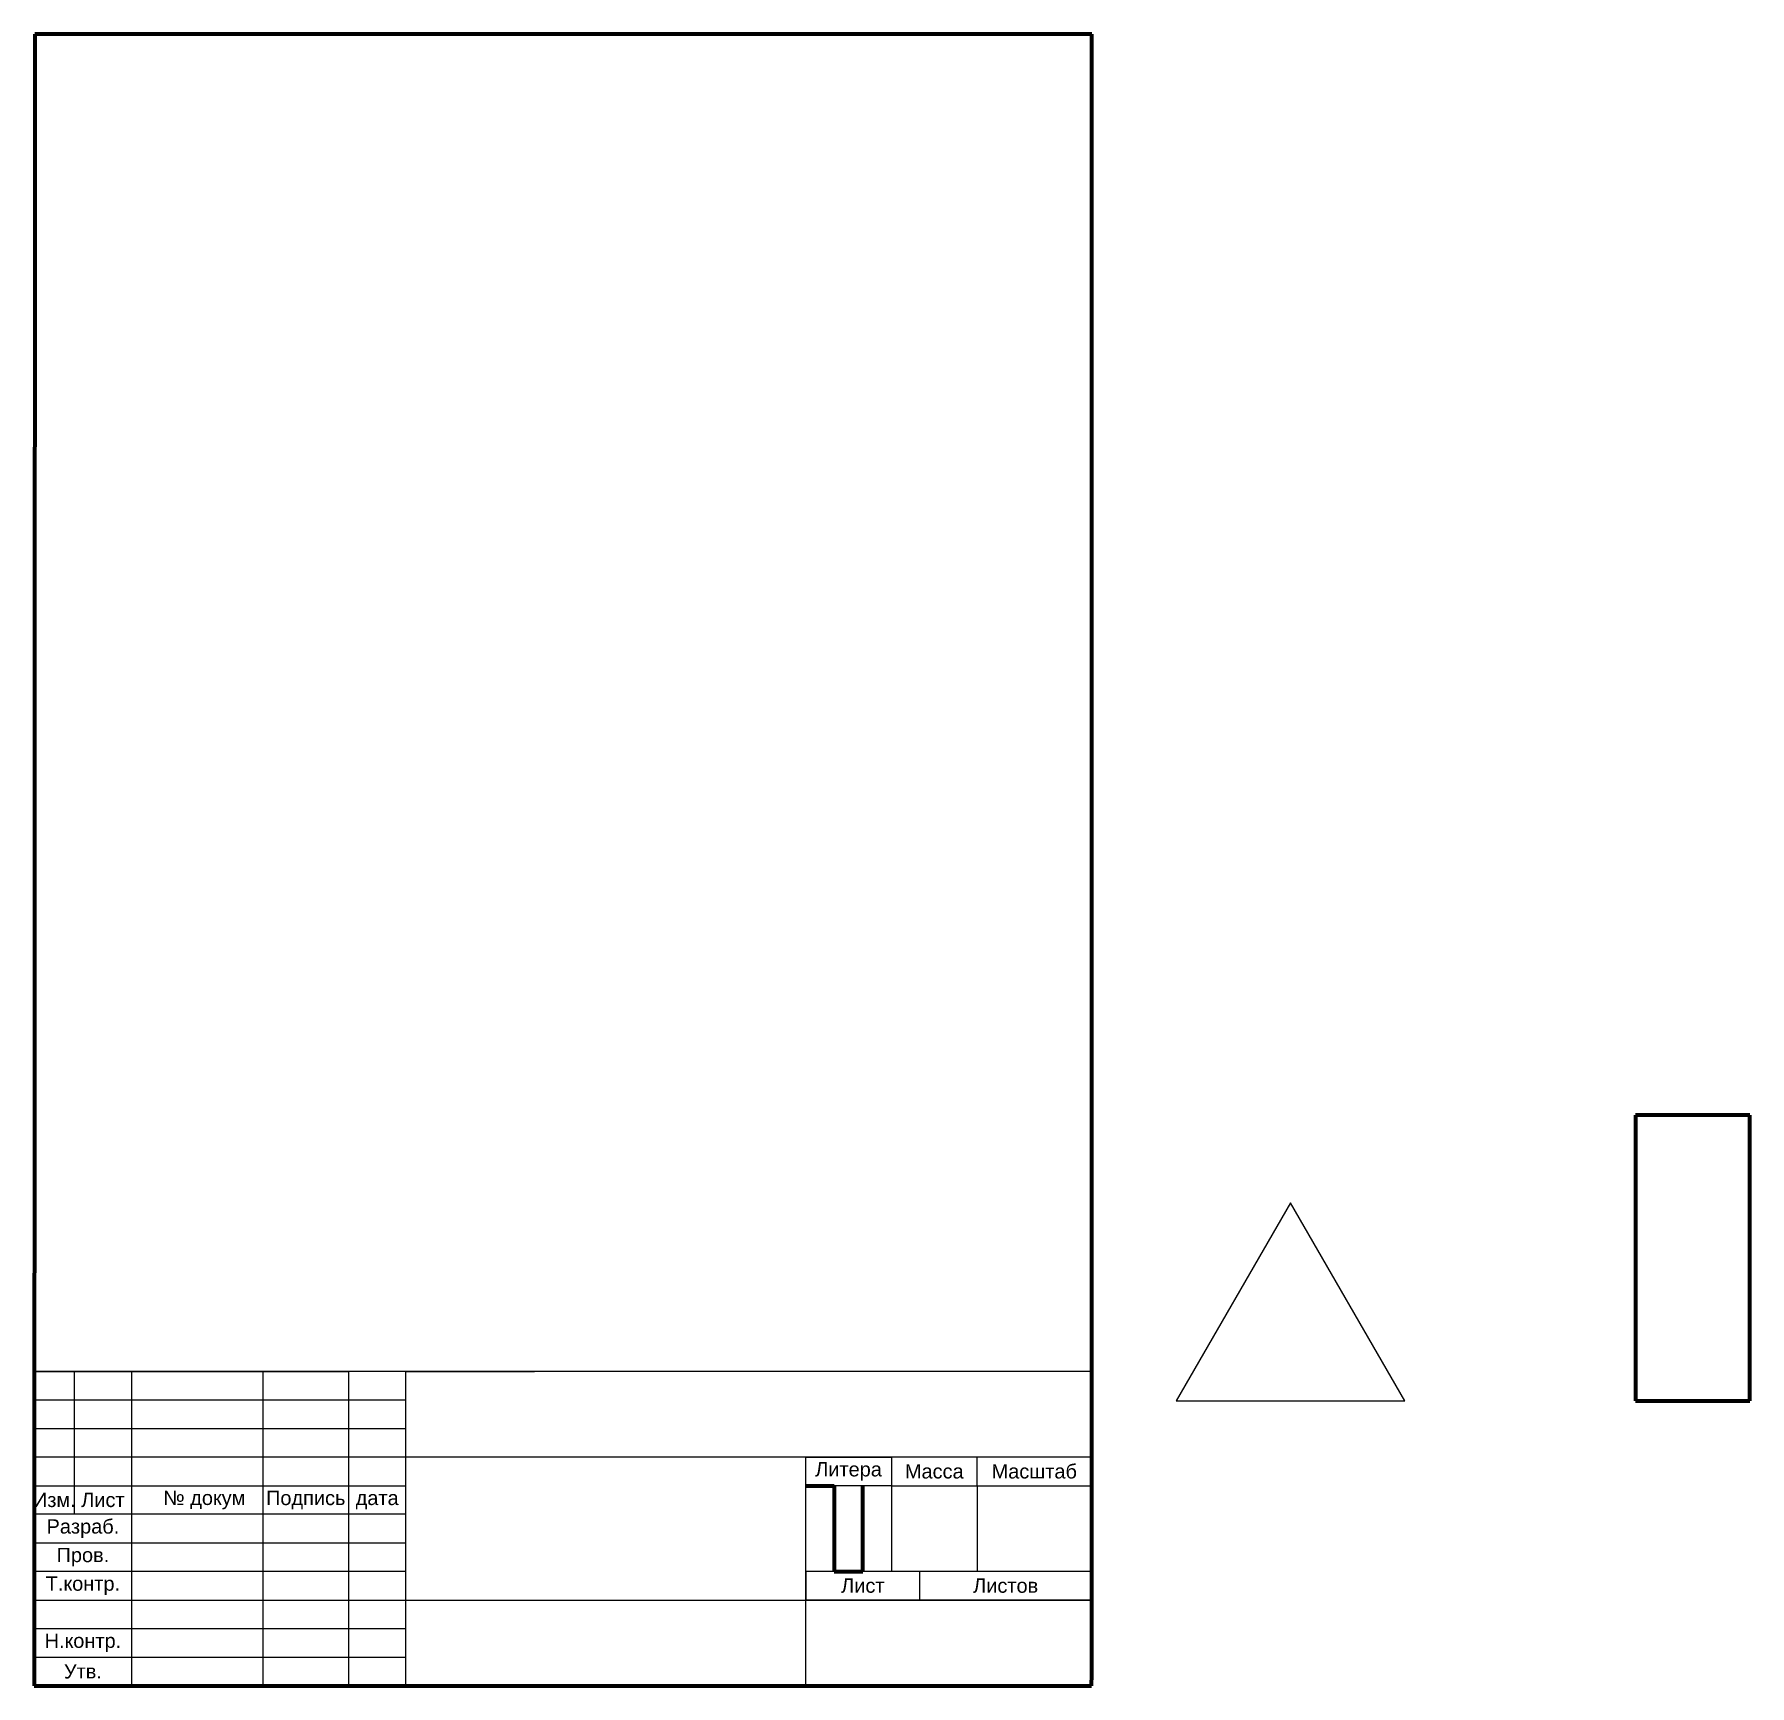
# Model space of a CAD drawing. Header units: millimetres. Extents: x 91 to 1726, y 23 to 322.
# Drawn here: x 315.7 to 615.9, y 33.1 to 322.1 of the extents above; entities that cross this region are included whole.
import ezdxf

# ---------------------------------------------------------------- set-up
doc = ezdxf.new("R2010")
doc.units = ezdxf.units.MM
doc.layers.add('Основные', color=7, linetype='Continuous', lineweight=35)
doc.styles.get("Standard").update_dxf_attribs({"font": 'arial.ttf'})

msp = doc.modelspace()

# ---------------------------------------------------------------- texts
at = {"char_height": 2.5, "attachment_point": 5}
for s, width, insert in [('Литера', 15, (458.19, 70.57)), ('Масса', 15, (473.19, 70.57)), ('Масштаб', 20, (490.69, 70.57)), ('Изм.', 7, (319.19, 65.57)), ('Лист', 10, (327.69, 65.57)), ('\\pxi-3,l4,t4;№^Iдокум', 23, (344.19, 65.57)), ('Подпись', 15, (363.19, 65.57)), ('дата', 10, (375.69, 65.57)), ('Разраб.', 17, (324.19, 60.57)), ('Пров.', 17, (324.19, 55.57)), ('Т.контр.', 17, (324.19, 50.57)), ('Лист', 20, (460.69, 50.57)), ('Листов', 30, (485.69, 50.57)), ('Н.контр.', 17, (324.19, 40.57)), ('Утв.', 17, (324.19, 35.57))]:
    msp.add_mtext_dynamic_manual_height_columns(s, width=width, gutter_width=12.5, heights=[0], dxfattribs=dict(at, insert=insert))

# ---------------------------------------------------------------- linework, layer by layer
at = {"lineweight": 100}
for p, q in [((315.78, 322.07), (315.69, 33.07)), ((500.78, 322.07), (315.78, 322.07)), ((500.78, 35.07), (500.78, 322.07)), ((615.9, 132.91), (595.9, 132.91)), ((595.9, 132.91), (595.9, 82.91)), ((615.9, 82.91), (615.9, 132.91)), ((595.9, 82.91), (615.9, 82.91)), ((315.69, 33.07), (500.69, 33.07)), ((500.69, 33.07), (500.78, 35.07))]:
    msp.add_line(p, q, dxfattribs=at)
for p, q in [((535.54, 117.55), (515.54, 82.91)), ((555.54, 82.91), (535.54, 117.55)), ((500.69, 88.07), (315.69, 88.07)), ((315.69, 88.07), (315.69, 33.07)), ((315.69, 88.07), (332.69, 88.07)), ((315.69, 88.07), (322.69, 88.07)), ((322.69, 88.07), (322.69, 63.07)), ((332.69, 88.07), (332.69, 33.07)), ((332.69, 88.07), (355.69, 88.07)), ((355.69, 88.07), (355.69, 33.07)), ((355.69, 88.07), (370.69, 88.07)), ((370.69, 88.07), (370.69, 33.07)), ((380.69, 33.07), (380.69, 88.07)), ((380.69, 88.07), (403.22, 88.07)), ((500.69, 33.07), (500.69, 88.07)), ((500.69, 88.07), (500.69, 73.07)), ((380.69, 83.07), (315.69, 83.07)), ((380.69, 78.07), (380.69, 83.07)), ((515.54, 82.91), (555.54, 82.91)), ((315.69, 73.07), (315.69, 78.07)), ((315.69, 78.07), (380.69, 78.07)), ((380.69, 73.07), (315.69, 73.07)), ((500.69, 73.07), (380.69, 73.07)), ((380.69, 68.07), (380.69, 73.07)), ((450.69, 48.07), (450.69, 73.07)), ((450.69, 73.07), (465.69, 73.07)), ((450.69, 68.07), (450.69, 73.07)), ((465.69, 73.07), (465.69, 68.07)), ((480.69, 68.07), (480.69, 73.07)), ((315.69, 63.07), (315.69, 68.07)), ((315.69, 68.07), (380.69, 68.07)), ((465.69, 68.07), (450.69, 68.07)), ((465.69, 68.07), (480.69, 68.07)), ((465.69, 68.07), (465.69, 53.07)), ((480.69, 68.07), (500.69, 68.07)), ((480.69, 68.07), (480.69, 53.07)), ((380.69, 63.07), (315.69, 63.07)), ((380.69, 58.07), (380.69, 63.07)), ((315.69, 53.07), (315.69, 58.07)), ((315.69, 58.07), (380.69, 58.07)), ((380.69, 53.07), (315.69, 53.07)), ((380.69, 48.07), (380.69, 53.07)), ((470.69, 53.07), (450.69, 53.07)), ((450.69, 53.07), (450.69, 48.07)), ((500.69, 53.07), (450.69, 53.07)), ((470.69, 48.07), (470.69, 53.07)), ((500.69, 48.07), (500.69, 53.07)), ((315.69, 43.07), (315.69, 48.07)), ((315.69, 48.07), (380.69, 48.07)), ((380.69, 33.07), (380.69, 48.07)), ((380.69, 48.07), (500.69, 48.07)), ((450.69, 33.07), (450.69, 48.07)), ((500.69, 48.07), (450.69, 48.07)), ((450.69, 48.07), (470.69, 48.07)), ((500.69, 48.07), (500.69, 33.07)), ((315.69, 38.07), (315.69, 43.07)), ((315.69, 38.07), (315.69, 43.07)), ((315.69, 43.07), (380.69, 43.07)), ((315.69, 38.07), (380.69, 38.07)), ((315.69, 33.07), (500.69, 33.07)), ((500.69, 33.07), (380.69, 33.07)), ((500.69, 33.07), (450.69, 33.07))]:
    msp.add_line(p, q)
at = {"layer": 'Основные', "lineweight": 100}
for p, q in [((450.69, 68.07), (455.69, 68.07)), ((455.69, 68.07), (455.69, 53.07)), ((460.69, 53.07), (460.69, 68.07)), ((455.69, 53.07), (460.69, 53.07))]:
    msp.add_line(p, q, dxfattribs=at)

msp.set_redraw_order([(e.dxf.handle, doc.entitydb.next_handle()) for e in msp.query("TEXT MTEXT ATTDEF DIMENSION ARC_DIMENSION")])  # texts and dimensions are drawn at this point

doc.saveas('drawing.dxf')
